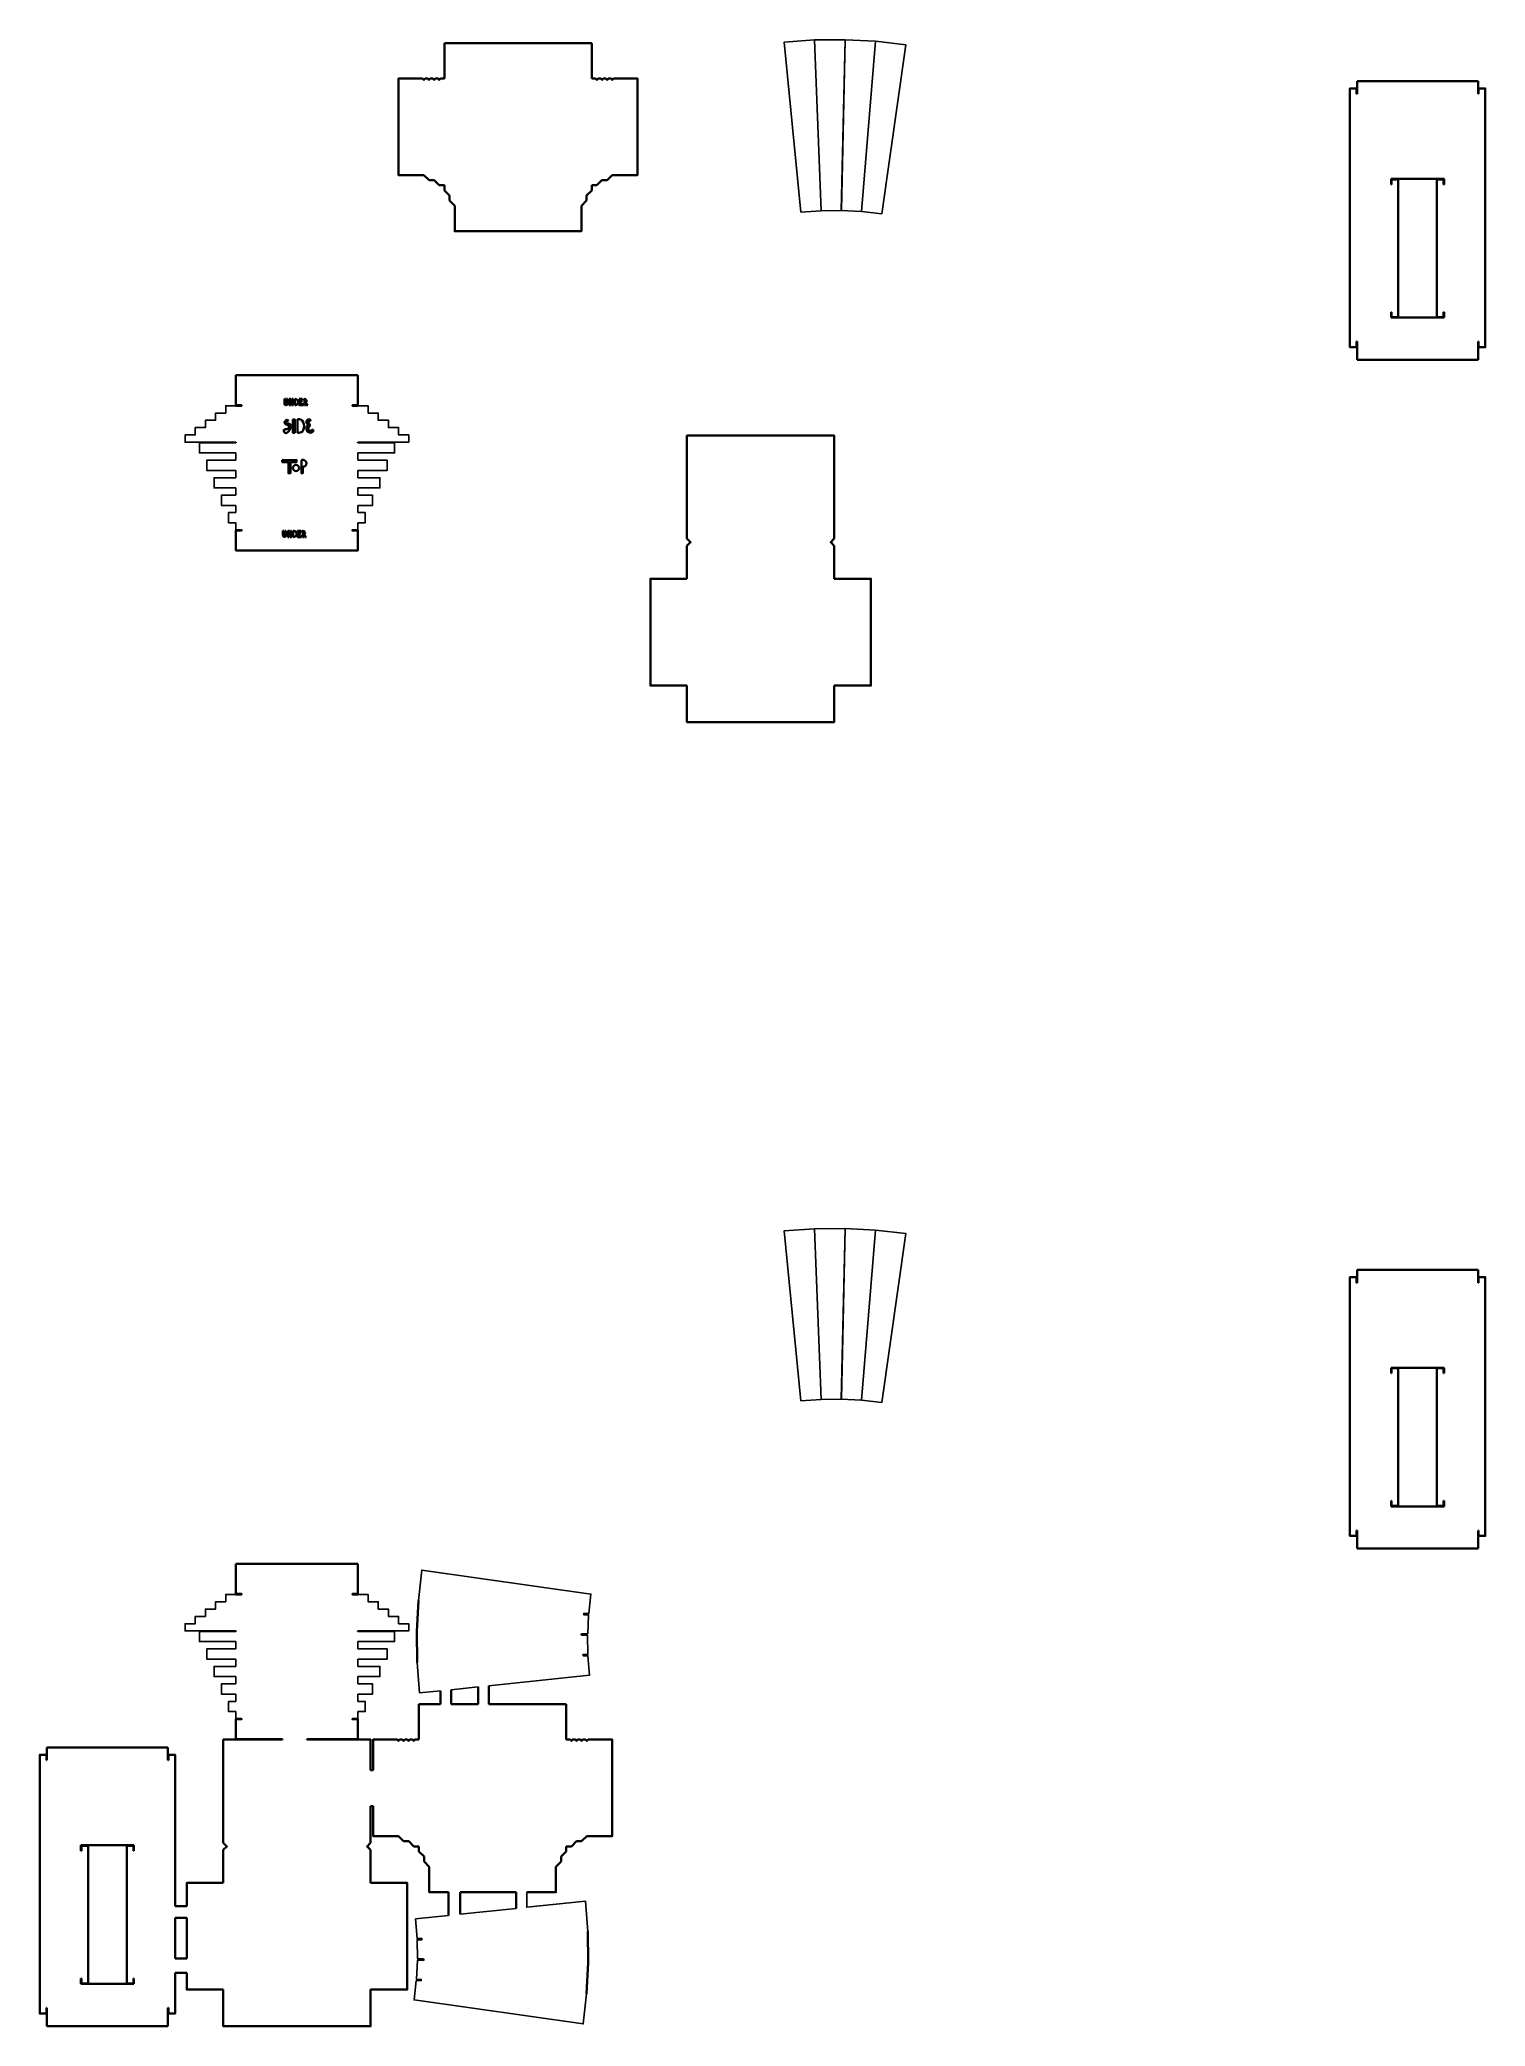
# Model space of a CAD drawing. Header units: inches. Extents: x -15 to 57, y -132 to 24.
# Drawn here: x -14.6 to 56.6, y -131.6 to -33.9 of the extents above; entities that cross this region are included whole.
import ezdxf

# ---------------------------------------------------------------- set-up
doc = ezdxf.new("R2010")
doc.units = ezdxf.units.IN
doc.header["$MEASUREMENT"] = 0
doc.layers.get('0').update_dxf_attribs({"lineweight": 35})
doc.layers.add('Elevation', color=7, linetype='Continuous')

msp = doc.modelspace()

# ---------------------------------------------------------------- linework, layer by layer
for p, q in [((5.351, -34.062), (5.351, -35.812)), ((12.601, -34.062), (5.351, -34.062)), ((12.601, -34.062), (12.601, -35.812)), ((4.281, -35.812), (3.093, -35.812)), ((4.535, -35.812), (4.4, -35.812)), ((4.785, -35.812), (4.654, -35.812)), ((5.039, -35.812), (4.904, -35.812)), ((5.158, -35.812), (5.351, -35.812)), ((5.351, -35.812), (5.158, -35.812)), ((12.793, -35.812), (12.601, -35.812)), ((12.601, -35.812), (12.793, -35.812)), ((12.913, -35.812), (13.047, -35.812)), ((13.166, -35.812), (13.297, -35.812)), ((13.416, -35.812), (13.551, -35.812)), ((13.67, -35.812), (14.858, -35.812)), ((50.251, -36.566), (50.251, -35.94)), ((56.204, -36.566), (56.204, -35.94)), ((50.251, -36.566), (50.228, -36.566)), ((56.204, -36.566), (56.228, -36.566)), ((4.343, -40.555), (4.597, -40.808)), ((4.847, -40.808), (4.597, -40.808)), ((4.847, -40.808), (5.101, -41.062)), ((13.104, -40.808), (12.851, -41.062)), ((13.104, -40.808), (13.354, -40.808)), ((13.608, -40.555), (13.354, -40.808)), ((51.927, -40.749), (54.528, -40.749)), ((51.927, -40.749), (51.927, -41.023)), ((51.927, -41.023), (51.951, -41.023)), ((51.951, -40.772), (52.28, -40.772)), ((52.28, -47.549), (52.28, -40.772)), ((54.176, -47.549), (54.176, -40.772)), ((54.505, -40.772), (54.176, -40.772)), ((54.528, -41.023), (54.505, -41.023)), ((54.528, -40.749), (54.528, -41.023)), ((5.101, -41.062), (5.351, -41.062)), ((5.351, -41.312), (5.351, -41.062)), ((5.604, -41.566), (5.351, -41.312)), ((5.604, -41.566), (5.604, -41.816)), ((5.858, -42.07), (5.604, -41.816)), ((12.093, -42.07), (12.347, -41.816)), ((12.347, -41.566), (12.601, -41.312)), ((12.347, -41.566), (12.347, -41.816)), ((12.601, -41.312), (12.601, -41.062)), ((12.851, -41.062), (12.601, -41.062)), ((51.927, -47.572), (51.927, -47.299)), ((51.927, -47.299), (51.951, -47.299)), ((51.927, -47.572), (54.528, -47.572)), ((51.951, -47.549), (52.28, -47.549)), ((54.505, -47.549), (54.176, -47.549)), ((54.528, -47.299), (54.505, -47.299)), ((54.528, -47.572), (54.528, -47.299)), ((50.251, -48.753), (50.228, -48.753)), ((50.251, -49.027), (50.251, -48.753)), ((56.204, -49.027), (56.204, -48.753)), ((56.204, -48.753), (56.228, -48.753)), ((50.251, -49.653), (50.251, -49.027)), ((50.251, -49.653), (56.204, -49.653)), ((56.204, -49.653), (56.204, -49.027)), ((-4.902, -50.405), (-4.902, -51.882)), ((1.098, -50.405), (-4.902, -50.405)), ((1.098, -51.882), (1.098, -50.405)), ((-2.514, -51.573), (-2.464, -51.573)), ((-2.414, -51.573), (-2.364, -51.573)), ((-2.143, -51.573), (-2.096, -51.573)), ((-1.463, -51.765), (-1.372, -51.884)), ((-2.227, -51.884), (-2.279, -51.884)), ((-2.096, -51.884), (-2.152, -51.884)), ((-1.876, -53.243), (-1.876, -52.575)), ((-1.611, -51.884), (-1.792, -51.884)), ((-1.488, -51.884), (-1.538, -51.884)), ((-1.372, -51.884), (-1.435, -51.884)), ((-4.902, -53.705), (-4.902, -53.728)), ((1.098, -53.705), (1.098, -53.728)), ((-2.592, -58.058), (-2.542, -58.058)), ((-2.493, -58.058), (-2.443, -58.058)), ((-2.306, -58.368), (-2.357, -58.368)), ((-2.175, -58.368), (-2.23, -58.368)), ((-2.221, -58.058), (-2.175, -58.058)), ((-1.689, -58.368), (-1.87, -58.368)), ((-1.566, -58.368), (-1.616, -58.368)), ((-1.542, -58.249), (-1.45, -58.368)), ((-1.45, -58.368), (-1.513, -58.368)), ((50.251, -95.056), (50.251, -94.43)), ((56.204, -95.056), (56.204, -94.43)), ((50.251, -95.056), (50.228, -95.056)), ((56.204, -95.056), (56.228, -95.056)), ((51.927, -99.239), (54.528, -99.239)), ((51.927, -99.239), (51.927, -99.512)), ((51.927, -99.512), (51.951, -99.512)), ((51.951, -99.262), (52.28, -99.262)), ((52.28, -106.039), (52.28, -99.262)), ((54.176, -106.039), (54.176, -99.262)), ((54.505, -99.262), (54.176, -99.262)), ((54.528, -99.512), (54.505, -99.512)), ((54.528, -99.239), (54.528, -99.512)), ((51.927, -106.062), (51.927, -105.788)), ((51.927, -105.788), (51.951, -105.788)), ((51.927, -106.062), (54.528, -106.062)), ((51.951, -106.039), (52.28, -106.039)), ((54.505, -106.039), (54.176, -106.039)), ((54.528, -105.788), (54.505, -105.788)), ((54.528, -106.062), (54.528, -105.788)), ((50.251, -107.243), (50.228, -107.243)), ((50.251, -107.517), (50.251, -107.243)), ((50.251, -108.143), (50.251, -107.517)), ((56.204, -107.517), (56.204, -107.243)), ((56.204, -107.243), (56.228, -107.243)), ((56.204, -108.143), (56.204, -107.517)), ((50.251, -108.143), (56.204, -108.143)), ((1.098, -108.895), (-4.902, -108.895)), ((-4.902, -108.895), (-4.902, -110.371)), ((1.098, -110.371), (1.098, -108.895)), ((4.073, -110.688), (3.994, -112.218)), ((-4.902, -112.195), (-4.902, -112.218)), ((1.098, -112.195), (1.098, -112.218)), ((4.017, -113.751), (3.994, -112.218)), ((12.103, -112.406), (12.104, -112.328)), ((5.153, -115.138), (5.153, -115.791)), ((5.677, -115.083), (5.677, -115.791)), ((7.02, -114.942), (7.02, -115.791)), ((7.544, -114.887), (7.544, -115.791)), ((4.098, -115.791), (4.098, -117.541)), ((5.153, -115.791), (4.098, -115.791)), ((7.02, -115.791), (5.677, -115.791)), ((11.348, -115.791), (7.544, -115.791)), ((11.348, -115.791), (11.348, -117.541)), ((-14.203, -118.557), (-14.203, -117.931)), ((-8.25, -118.557), (-8.25, -117.931)), ((3.028, -117.541), (1.84, -117.541)), ((3.282, -117.541), (3.148, -117.541)), ((3.532, -117.541), (3.401, -117.541)), ((3.786, -117.541), (3.651, -117.541)), ((3.905, -117.541), (4.098, -117.541)), ((4.098, -117.541), (3.905, -117.541)), ((11.541, -117.541), (11.348, -117.541)), ((11.348, -117.541), (11.541, -117.541)), ((11.66, -117.541), (11.794, -117.541)), ((11.914, -117.541), (12.044, -117.541)), ((12.164, -117.541), (12.298, -117.541)), ((12.418, -117.541), (13.606, -117.541)), ((-14.203, -118.557), (-14.226, -118.557)), ((-8.25, -118.557), (-8.226, -118.557)), ((-12.527, -122.74), (-9.926, -122.74)), ((-12.527, -122.74), (-12.527, -123.014)), ((-12.527, -123.014), (-12.504, -123.014)), ((-12.504, -122.764), (-12.174, -122.764)), ((-12.174, -129.54), (-12.174, -122.764)), ((-10.278, -129.54), (-10.278, -122.764)), ((-9.949, -122.764), (-10.278, -122.764)), ((-9.926, -123.014), (-9.949, -123.014)), ((-9.926, -122.74), (-9.926, -123.014)), ((3.09, -122.284), (3.344, -122.538)), ((3.594, -122.538), (3.344, -122.538)), ((3.594, -122.538), (3.848, -122.791)), ((3.848, -122.791), (4.098, -122.791)), ((4.098, -123.041), (4.098, -122.791)), ((4.352, -123.295), (4.098, -123.041)), ((11.094, -123.295), (11.348, -123.041)), ((11.348, -123.041), (11.348, -122.791)), ((11.598, -122.791), (11.348, -122.791)), ((11.852, -122.538), (11.598, -122.791)), ((11.852, -122.538), (12.102, -122.538)), ((12.356, -122.284), (12.102, -122.538)), ((4.352, -123.295), (4.352, -123.545)), ((4.606, -123.799), (4.352, -123.545)), ((10.84, -123.799), (11.094, -123.545)), ((11.094, -123.295), (11.094, -123.545)), ((8.878, -125.842), (8.878, -125.049)), ((12.405, -126.979), (12.428, -128.511)), ((4.319, -128.324), (4.318, -128.401)), ((12.349, -130.042), (12.428, -128.511)), ((-12.527, -129.563), (-12.527, -129.29)), ((-12.527, -129.29), (-12.504, -129.29)), ((-12.527, -129.563), (-9.926, -129.563)), ((-12.504, -129.54), (-12.174, -129.54)), ((-9.949, -129.54), (-10.278, -129.54)), ((-9.926, -129.29), (-9.949, -129.29)), ((-9.926, -129.563), (-9.926, -129.29)), ((-14.203, -130.744), (-14.226, -130.744)), ((-14.203, -131.018), (-14.203, -130.744)), ((-8.25, -131.018), (-8.25, -130.744)), ((-8.25, -130.744), (-8.226, -130.744)), ((-14.203, -131.644), (-14.203, -131.018)), ((-14.203, -131.644), (-8.25, -131.644)), ((-8.25, -131.644), (-8.25, -131.018))]:
    msp.add_line(p, q)
for points in [[(4.343, -40.555), (3.093, -40.555), (3.093, -35.812), (4.281, -35.812)], [(4.4, -35.812), (4.341, -35.872), (4.279, -35.81)], [(4.654, -35.812), (4.594, -35.872), (4.533, -35.81)], [(4.904, -35.812), (4.844, -35.872), (4.783, -35.81)], [(5.158, -35.812), (5.098, -35.872), (5.037, -35.81)], [(12.793, -35.812), (12.853, -35.872), (12.914, -35.81)], [(13.047, -35.812), (13.107, -35.872), (13.168, -35.81)], [(13.297, -35.812), (13.357, -35.872), (13.418, -35.81)], [(13.551, -35.812), (13.611, -35.872), (13.672, -35.81)], [(13.608, -40.555), (14.858, -40.555), (14.858, -35.812), (13.67, -35.812)], [(50.251, -35.94), (56.204, -35.94)], [(50.228, -36.566), (50.228, -36.292), (49.899, -36.292), (49.899, -43.092)], [(56.228, -36.566), (56.228, -36.292), (56.557, -36.292), (56.557, -43.092)], [(51.951, -41.023), (51.951, -40.772)], [(54.505, -41.023), (54.505, -40.772)], [(5.858, -42.07), (5.858, -43.32), (12.093, -43.32), (12.093, -42.07)], [(50.228, -48.753), (50.228, -49.027), (49.899, -49.027), (49.899, -43.092)], [(56.228, -48.753), (56.228, -49.027), (56.557, -49.027), (56.557, -43.092)], [(51.951, -47.299), (51.951, -47.549)], [(54.505, -47.299), (54.505, -47.549)], [(-2.279, -51.573), (-2.279, -51.884)], [(-2.143, -51.573), (-2.143, -51.77), (-2.214, -51.573), (-2.279, -51.573)], [(-2.279, -51.884), (-2.279, -51.884), (-2.227, -51.884), (-2.227, -51.664), (-2.152, -51.884)], [(-2.096, -51.884), (-2.096, -51.573)], [(-2.012, -51.573), (-2.012, -51.883)], [(-1.792, -51.577), (-1.792, -51.885), (-1.611, -51.885), (-1.611, -51.827), (-1.739, -51.827), (-1.739, -51.728), (-1.682, -51.728), (-1.682, -51.684), (-1.739, -51.684), (-1.739, -51.632), (-1.647, -51.632), (-1.647, -51.574), (-1.792, -51.574)], [(-4.902, -51.882), (-4.628, -51.882)], [(-4.902, -51.905), (-4.628, -51.905), (-4.628, -51.882), (-4.902, -51.882)], [(-2.098, -52.586), (-2.098, -53.24), (-2.007, -53.24), (-2.007, -52.578), (-2.098, -52.586)], [(-1.488, -51.884), (-1.488, -51.816), (-1.435, -51.884)], [(1.098, -51.905), (0.824, -51.905), (0.824, -51.882), (1.098, -51.882)], [(17.283, -58.446), (17.283, -53.373), (24.533, -53.373), (24.533, -58.446)], [(-4.902, -58.028), (-4.628, -58.028)], [(-4.902, -58.052), (-4.628, -58.052), (-4.628, -58.028), (-4.902, -58.028)], [(1.098, -58.052), (1.098, -59.028), (-4.902, -59.028), (-4.902, -58.052)], [(-2.357, -58.058), (-2.357, -58.368)], [(-2.221, -58.058), (-2.221, -58.254), (-2.292, -58.058), (-2.357, -58.058)], [(-2.357, -58.368), (-2.357, -58.368), (-2.306, -58.368), (-2.306, -58.149), (-2.23, -58.368)], [(-2.175, -58.368), (-2.175, -58.058)], [(-2.09, -58.058), (-2.09, -58.367)], [(-1.87, -58.061), (-1.87, -58.369), (-1.689, -58.369), (-1.689, -58.311), (-1.817, -58.311), (-1.817, -58.212), (-1.761, -58.212), (-1.761, -58.169), (-1.817, -58.169), (-1.817, -58.116), (-1.725, -58.116), (-1.725, -58.058), (-1.87, -58.058)], [(-1.566, -58.368), (-1.566, -58.3), (-1.513, -58.368)], [(1.098, -58.052), (0.824, -58.052), (0.824, -58.028), (1.098, -58.028)], [(17.283, -58.446), (17.46, -58.623), (17.283, -58.8)], [(24.533, -58.446), (24.356, -58.623), (24.533, -58.8)], [(17.283, -60.423), (17.283, -58.8)], [(24.533, -58.8), (24.533, -60.423)], [(17.283, -65.673), (15.483, -65.673), (15.483, -60.423), (17.283, -60.423)], [(24.533, -60.423), (26.333, -60.423), (26.333, -65.673), (24.533, -65.673)], [(24.533, -65.673), (24.533, -67.473), (17.283, -67.473), (17.283, -65.673)], [(50.228, -95.056), (50.228, -94.782), (49.899, -94.782), (49.899, -101.582)], [(50.251, -94.43), (56.204, -94.43)], [(56.228, -95.056), (56.228, -94.782), (56.557, -94.782), (56.557, -101.582)], [(51.951, -99.512), (51.951, -99.262)], [(54.505, -99.512), (54.505, -99.262)], [(50.228, -107.243), (50.228, -107.517), (49.899, -107.517), (49.899, -101.582)], [(56.228, -107.243), (56.228, -107.517), (56.557, -107.517), (56.557, -101.582)], [(51.951, -105.788), (51.951, -106.039)], [(54.505, -105.788), (54.505, -106.039)], [(-4.902, -110.371), (-4.628, -110.371)], [(-4.902, -110.395), (-4.628, -110.395), (-4.628, -110.371), (-4.902, -110.371)], [(1.098, -110.395), (0.824, -110.395), (0.824, -110.371), (1.098, -110.371)], [(-4.902, -116.518), (-4.628, -116.518)], [(-4.902, -116.541), (-4.628, -116.541), (-4.628, -116.518), (-4.902, -116.518)], [(-2.619, -117.518), (-4.902, -117.518), (-4.902, -116.541)], [(1.098, -116.541), (1.098, -117.518), (-1.418, -117.518)], [(1.098, -116.541), (0.824, -116.541), (0.824, -116.518), (1.098, -116.518)], [(-14.203, -117.931), (-8.25, -117.931)], [(-5.527, -122.615), (-5.527, -117.541), (-2.619, -117.541)], [(-2.619, -117.541), (-2.619, -117.518)], [(-1.418, -117.518), (-1.418, -117.541)], [(-1.418, -117.541), (1.723, -117.541), (1.723, -119.042)], [(1.84, -119.042), (1.84, -117.541), (3.028, -117.541)], [(3.148, -117.541), (3.088, -117.601), (3.026, -117.539)], [(3.401, -117.541), (3.342, -117.601), (3.28, -117.539)], [(3.651, -117.541), (3.592, -117.601), (3.53, -117.539)], [(3.905, -117.541), (3.846, -117.601), (3.784, -117.539)], [(11.541, -117.541), (11.6, -117.601), (11.662, -117.539)], [(11.794, -117.541), (11.854, -117.601), (11.916, -117.539)], [(12.044, -117.541), (12.104, -117.601), (12.166, -117.539)], [(12.298, -117.541), (12.358, -117.601), (12.419, -117.539)], [(12.356, -122.284), (13.606, -122.284), (13.606, -117.541), (12.418, -117.541)], [(-14.226, -118.557), (-14.226, -118.283), (-14.556, -118.283), (-14.556, -125.083)], [(-8.226, -118.557), (-8.226, -118.283), (-7.897, -118.283), (-7.897, -125.083)], [(1.723, -119.042), (1.84, -119.042)], [(1.723, -120.811), (1.723, -122.615)], [(1.84, -120.811), (1.723, -120.811)], [(3.09, -122.284), (1.84, -122.284), (1.84, -120.811)], [(-12.504, -123.014), (-12.504, -122.764)], [(-9.949, -123.014), (-9.949, -122.764)], [(-5.527, -122.615), (-5.35, -122.791), (-5.527, -122.968)], [(-5.527, -124.591), (-5.527, -122.968)], [(1.723, -122.615), (1.546, -122.791), (1.723, -122.968)], [(1.723, -122.968), (1.723, -124.591)], [(4.606, -123.799), (4.606, -125.049), (5.561, -125.049)], [(9.402, -125.049), (10.84, -125.049), (10.84, -123.799)], [(-14.226, -130.744), (-14.226, -131.018), (-14.556, -131.018), (-14.556, -125.083)], [(-7.897, -125.739), (-7.897, -125.083)], [(-7.327, -125.739), (-7.327, -124.591), (-5.527, -124.591)], [(1.723, -124.591), (3.523, -124.591), (3.523, -129.841), (1.723, -129.841)], [(5.561, -126.19), (5.561, -125.049)], [(6.124, -125.049), (8.878, -125.049)], [(6.124, -125.049), (6.124, -126.131)], [(-7.897, -125.739), (-7.327, -125.739)], [(-7.327, -126.312), (-7.897, -126.312)], [(-7.897, -128.305), (-7.897, -126.312)], [(-7.327, -128.305), (-7.327, -126.312)], [(-8.226, -130.744), (-8.226, -131.018), (-7.897, -131.018), (-7.897, -129.015)], [(-7.897, -128.305), (-7.327, -128.305)], [(-7.327, -129.015), (-7.897, -129.015)], [(-5.527, -129.841), (-7.327, -129.841), (-7.327, -129.015)], [(-12.504, -129.29), (-12.504, -129.54)], [(-9.949, -129.29), (-9.949, -129.54)], [(1.723, -129.841), (1.723, -131.641), (-5.527, -131.641), (-5.527, -129.841)]]:
    msp.add_lwpolyline(points)
for points in [[(-2.514, -51.573), (-2.514, -51.807, 1), (-2.364, -51.807), (-2.364, -51.573)], [(-2.464, -51.573), (-2.464, -51.807, 1), (-2.414, -51.807), (-2.414, -51.573)], [(-2.012, -51.573, -1.072629), (-2.012, -51.883, 1.712808)], [(-1.538, -51.884), (-1.538, -51.573, -0.716794), (-1.463, -51.765)], [(-1.686, -54.583), (-1.686, -55.23), (-1.613, -55.23), (-1.613, -54.907, 0.378643), (-1.435, -54.782, 0.576817), (-1.686, -54.583, 0.107641), (-1.686, -54.583, 1)], [(-2.592, -58.058), (-2.592, -58.291, 1), (-2.443, -58.291), (-2.443, -58.058)], [(-2.542, -58.058), (-2.542, -58.291, 1), (-2.493, -58.291), (-2.493, -58.058)], [(-2.09, -58.058, -1.072629), (-2.09, -58.367, 1.712808)], [(-1.616, -58.368), (-1.616, -58.057, -0.716794), (-1.542, -58.249)]]:
    msp.add_lwpolyline(points, format="xyb")
for points in [[(-2.624, -54.583), (-2.273, -54.583), (-1.923, -54.583), (-1.923, -54.676), (-2.226, -54.676), (-2.226, -55.23), (-2.273, -55.23), (-2.321, -55.23), (-2.321, -54.676), (-2.624, -54.676)], [(17.283, -58.465), (17.283, -58.465)]]:
    msp.add_lwpolyline(points, close=True)
msp.add_circle((-1.952, -54.966), 0.154)
for points, knots in [([(-2.383, -52.595), (-2.446, -52.628), (-2.546, -52.681), (-2.481, -52.826), (-2.375, -52.821), (-2.263, -52.918), (-2.361, -53.103), (-2.57, -53.034), (-2.502, -53.384), (-2.149, -53.056), (-2.228, -52.74), (-2.45, -52.802), (-2.438, -52.651), (-2.286, -52.657), (-2.354, -52.614), (-2.383, -52.595)], [0, 0, 0, 0, 0.179126, 0.282087, 0.358048, 0.478575, 0.647632, 0.792262, 0.931608, 1.309271, 1.529173, 1.680047, 1.754997, 1.854208, 1.926142, 1.926142, 1.926142, 1.926142]), ([(-1.876, -52.575), (-1.816, -52.571), (-1.626, -52.561), (-1.515, -52.892), (-1.604, -53.218), (-1.791, -53.235), (-1.876, -53.243)], [0, 0, 0, 0, 0.168927, 0.535054, 0.81629, 1.052208, 1.052208, 1.052208, 1.052208]), ([(-1.304, -52.573), (-1.331, -52.58), (-1.413, -52.601), (-1.468, -52.761), (-1.376, -52.815), (-1.346, -52.888), (-1.433, -52.925), (-1.439, -53.05), (-1.405, -53.213), (-1.235, -53.25), (-1.166, -53.214), (-1.152, -53.207)], [0, 0, 0, 0, 0.0820664, 0.2504654, 0.344369, 0.3804459, 0.4573205, 0.5543701, 0.729031, 0.9144915, 0.962307, 0.962307, 0.962307, 0.962307]), ([(-1.282, -52.661), (-1.307, -52.668), (-1.32, -52.673), (-1.328, -52.679), (-1.337, -52.689), (-1.346, -52.712), (-1.347, -52.721), (-1.347, -52.725)], [0, 0, 0, 0, 0.0781675, 0.0781675, 0.156335, 0.156335, 0.2137307, 0.2137307, 0.2137307, 0.2137307]), ([(-1.347, -52.725), (-1.343, -52.729), (-1.331, -52.74), (-1.302, -52.773), (-1.288, -52.791), (-1.271, -52.833), (-1.265, -52.852), (-1.27, -52.907), (-1.283, -52.93), (-1.305, -52.959), (-1.316, -52.967), (-1.333, -52.981), (-1.339, -52.986), (-1.342, -52.988)], [0.2739119, 0.2739119, 0.2739119, 0.2739119, 0.3229832, 0.3229832, 0.3591373, 0.3591373, 0.3798858, 0.3798858, 0.4006344, 0.4006344, 0.4213829, 0.4213829, 0.4447568, 0.4447568, 0.4447568, 0.4447568]), ([(-1.304, -52.573), (-1.282, -52.574), (-1.248, -52.577), (-1.228, -52.635), (-1.26, -52.651), (-1.282, -52.661)], [0, 0, 0, 0, 0.0595539, 0.092111, 0.1514239, 0.1514239, 0.1514239, 0.1514239]), ([(-1.342, -52.988), (-1.344, -52.996), (-1.344, -53.037), (-1.334, -53.089), (-1.326, -53.106), (-1.311, -53.124), (-1.301, -53.132), (-1.27, -53.142), (-1.251, -53.144), (-1.224, -53.141), (-1.218, -53.138), (-1.195, -53.126)], [0.5035666, 0.5035666, 0.5035666, 0.5035666, 0.6080484, 0.6080484, 0.7125302, 0.7125302, 0.7982324, 0.7982324, 0.8839346, 0.8839346, 0.962307, 0.962307, 0.962307, 0.962307]), ([(-1.152, -53.207), (-1.132, -53.197), (-1.089, -53.176), (-1.091, -53.082), (-1.159, -53.091), (-1.181, -53.113), (-1.195, -53.126)], [0, 0, 0, 0, 0.0641817, 0.1393607, 0.1780019, 0.2337566, 0.2337566, 0.2337566, 0.2337566])]:
    msp.add_open_spline(points, degree=3, knots=knots)
at = {"layer": 'Elevation'}
for p, q in [((51.927, -41.023), (51.927, -40.749)), ((51.927, -47.299), (51.927, -47.572)), ((-4.902, -51.882), (-4.628, -51.882)), ((-4.902, -54.228), (-4.902, -54.588)), ((1.098, -54.228), (1.098, -54.588)), ((-4.902, -55.088), (-4.902, -55.448)), ((1.098, -55.088), (1.098, -55.448)), ((-4.902, -55.948), (-4.902, -56.308)), ((1.098, -55.948), (1.098, -56.308)), ((-4.902, -56.808), (-4.902, -57.168)), ((-4.902, -57.668), (-4.902, -58.028)), ((-4.902, -57.668), (-4.902, -58.028)), ((1.098, -56.808), (1.098, -57.168)), ((1.098, -57.668), (1.098, -58.028)), ((-4.902, -58.028), (-4.628, -58.028)), ((51.927, -99.512), (51.927, -99.239)), ((51.927, -105.788), (51.927, -106.062)), ((-4.902, -110.371), (-4.628, -110.371)), ((-4.902, -112.718), (-4.902, -113.078)), ((1.098, -112.718), (1.098, -113.078)), ((-4.902, -113.578), (-4.902, -113.938)), ((1.098, -113.578), (1.098, -113.938)), ((-4.902, -114.438), (-4.902, -114.798)), ((-4.902, -115.298), (-4.902, -115.658)), ((1.098, -114.438), (1.098, -114.798)), ((1.098, -115.298), (1.098, -115.658)), ((-4.902, -116.158), (-4.902, -116.518)), ((-4.902, -116.158), (-4.902, -116.518)), ((1.098, -116.158), (1.098, -116.518)), ((-4.902, -116.518), (-4.628, -116.518)), ((-12.527, -123.014), (-12.527, -122.74)), ((-12.527, -129.29), (-12.527, -129.563))]:
    msp.add_line(p, q, dxfattribs=at)
for points in [[(22.887, -42.378), (23.884, -42.31), (23.562, -33.911), (22.067, -34.013)], [(23.884, -42.31), (24.884, -42.301), (25.06, -33.898), (23.562, -33.911)], [(24.872, -42.301), (25.87, -42.353), (26.556, -33.976), (25.06, -33.898)], [(25.87, -42.353), (26.864, -42.464), (28.045, -34.143), (26.556, -33.976)], [(22.887, -100.867), (23.884, -100.799), (23.562, -92.401), (22.067, -92.503)], [(23.884, -100.799), (24.884, -100.791), (25.06, -92.388), (23.562, -92.401)], [(24.872, -100.79), (25.87, -100.842), (26.556, -92.466), (25.06, -92.388)], [(25.87, -100.842), (26.864, -100.954), (28.045, -92.632), (26.556, -92.466)]]:
    msp.add_lwpolyline(points, close=True, dxfattribs=at)
for points in [[(-4.902, -51.905), (-5.402, -51.905), (-5.402, -52.265), (-5.902, -52.265), (-5.902, -52.625), (-6.402, -52.625), (-6.402, -52.985), (-6.902, -52.985), (-6.902, -53.345), (-7.402, -53.345), (-7.402, -53.705), (-4.902, -53.705)], [(1.098, -51.905), (1.598, -51.905), (1.598, -52.265), (2.098, -52.265), (2.098, -52.625), (2.598, -52.625), (2.598, -52.985), (3.098, -52.985), (3.098, -53.345), (3.598, -53.345), (3.598, -53.705), (1.098, -53.705)], [(-4.902, -53.728), (-6.702, -53.728), (-6.702, -54.228), (-4.902, -54.228)], [(1.098, -53.728), (2.898, -53.728), (2.898, -54.228), (1.098, -54.228)], [(-4.902, -54.588), (-6.342, -54.588), (-6.342, -55.088), (-4.902, -55.088)], [(1.098, -54.588), (2.538, -54.588), (2.538, -55.088), (1.098, -55.088)], [(-4.902, -55.448), (-5.982, -55.448), (-5.982, -55.948), (-4.902, -55.948)], [(1.098, -55.448), (2.178, -55.448), (2.178, -55.948), (1.098, -55.948)], [(-4.902, -56.308), (-5.622, -56.308), (-5.622, -56.808), (-4.902, -56.808)], [(1.098, -56.308), (1.818, -56.308), (1.818, -56.808), (1.098, -56.808)], [(-4.902, -57.168), (-5.262, -57.168), (-5.262, -57.668), (-4.902, -57.668)], [(1.098, -57.168), (1.458, -57.168), (1.458, -57.668), (1.098, -57.668)], [(12.217, -111.316), (12.454, -111.335), (12.561, -110.38), (4.24, -109.199), (4.073, -110.688)], [(-4.902, -110.395), (-5.402, -110.395), (-5.402, -110.755), (-5.902, -110.755), (-5.902, -111.115), (-6.402, -111.115), (-6.402, -111.475), (-6.902, -111.475), (-6.902, -111.835), (-7.402, -111.835), (-7.402, -112.195), (-4.902, -112.195)], [(1.098, -110.395), (1.598, -110.395), (1.598, -110.755), (2.098, -110.755), (2.098, -111.115), (2.598, -111.115), (2.598, -111.475), (3.098, -111.475), (3.098, -111.835), (3.598, -111.835), (3.598, -112.195), (1.098, -112.195)], [(12.217, -111.316), (12.209, -111.393), (12.448, -111.407), (12.4, -112.334), (12.104, -112.328)], [(-4.902, -112.218), (-6.702, -112.218), (-6.702, -112.718), (-4.902, -112.718)], [(1.098, -112.218), (2.898, -112.218), (2.898, -112.718), (1.098, -112.718)], [(12.179, -113.421), (12.173, -113.344), (12.413, -113.339), (12.398, -112.411), (12.103, -112.406)], [(-4.902, -113.078), (-6.342, -113.078), (-6.342, -113.578), (-4.902, -113.578)], [(1.098, -113.078), (2.538, -113.078), (2.538, -113.578), (1.098, -113.578)], [(-4.902, -113.938), (-5.982, -113.938), (-5.982, -114.438), (-4.902, -114.438)], [(1.098, -113.938), (2.178, -113.938), (2.178, -114.438), (1.098, -114.438)], [(5.153, -115.138), (4.129, -115.245), (4.017, -113.751)], [(12.179, -113.421), (12.416, -113.411), (12.488, -114.369), (7.544, -114.887)], [(-4.902, -114.798), (-5.622, -114.798), (-5.622, -115.298), (-4.902, -115.298)], [(1.098, -114.798), (1.818, -114.798), (1.818, -115.298), (1.098, -115.298)], [(7.02, -114.942), (5.677, -115.083)], [(-4.902, -115.658), (-5.262, -115.658), (-5.262, -116.158), (-4.902, -116.158)], [(1.098, -115.658), (1.458, -115.658), (1.458, -116.158), (1.098, -116.158)], [(9.402, -125.049), (9.402, -125.787), (12.293, -125.485), (12.405, -126.979)], [(6.124, -126.131), (8.878, -125.842)], [(4.243, -127.308), (4.006, -127.319), (3.934, -126.36), (5.561, -126.19)], [(4.243, -127.308), (4.249, -127.385), (4.009, -127.391), (4.024, -128.319), (4.319, -128.324)], [(4.205, -129.414), (4.213, -129.337), (3.974, -129.322), (4.022, -128.396), (4.318, -128.401)], [(4.205, -129.414), (3.968, -129.394), (3.861, -130.35), (12.182, -131.531), (12.349, -130.042)]]:
    msp.add_lwpolyline(points, dxfattribs=at)

doc.saveas('drawing.dxf')
